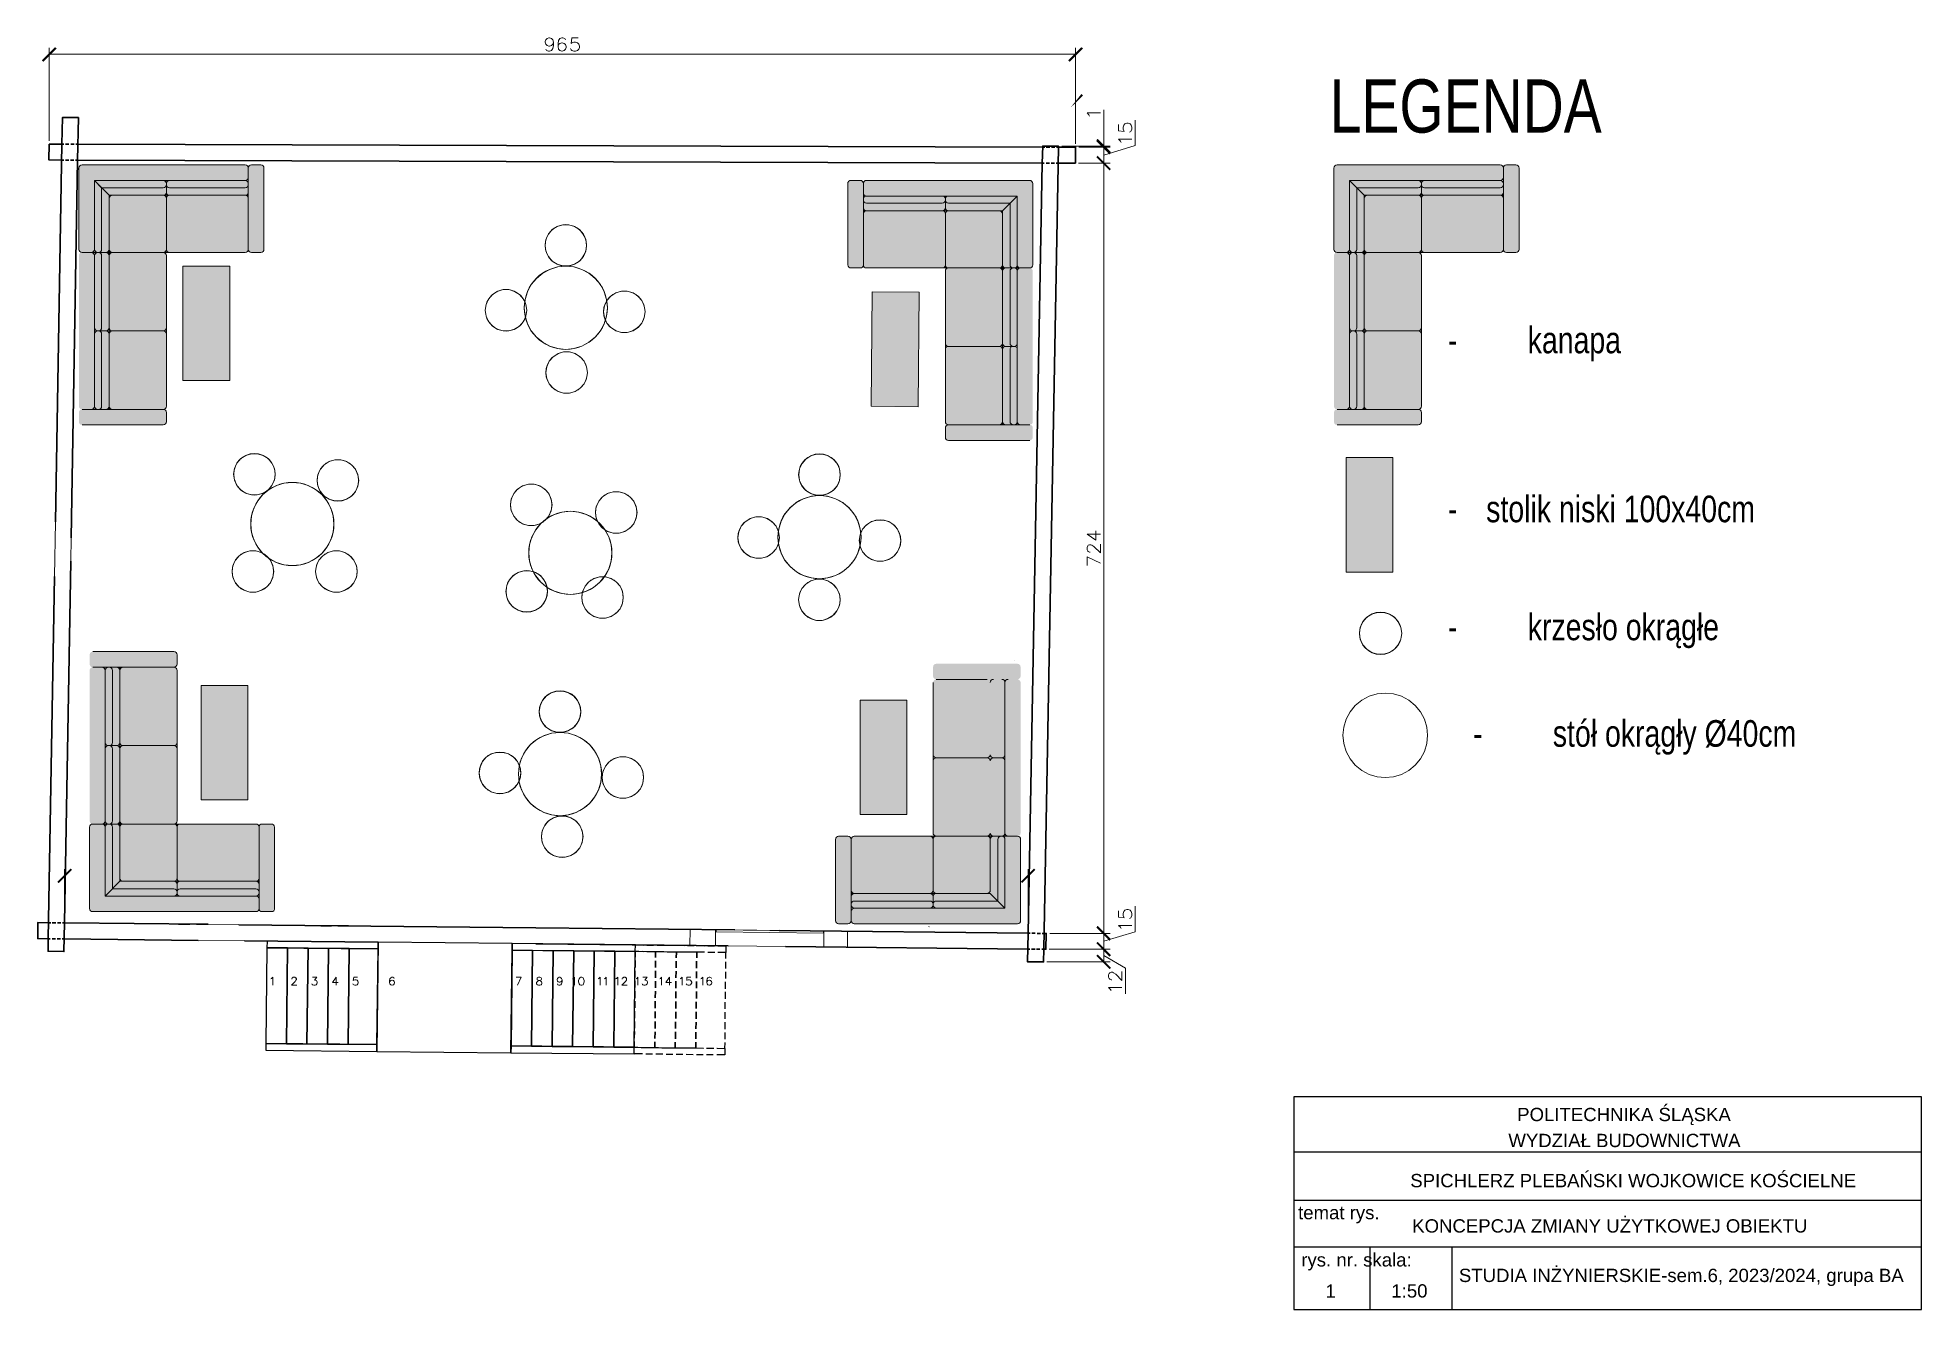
# Model space of a CAD drawing. Header units: millimetres. Extents: x 0 to 673989, y 0 to 383369.
# Drawn here: x 281982 to 299692, y 181524 to 193476 of the extents above; entities that cross this region are included whole.
import ezdxf

# ---------------------------------------------------------------- set-up
doc = ezdxf.new("R2010")
doc.units = ezdxf.units.MM
doc.header["$LTSCALE"] = 500
for name, color, linetype, lineweight in [('meble', 5, 'Continuous', 80), ('przekrój', 140, 'Continuous', 80), ('tabelka', 3, 'Continuous', 15)]:
    doc.layers.add(name, color=color, linetype=linetype, lineweight=lineweight)
for name, color, linetype in [('niewidoczne', 6, 'Continuous'), ('PDF _320-W Umeblowanie', 7, 'Continuous'), ('PDF _A_BUD_DESKI NIEWIDOCZNE', 7, 'Continuous'), ('PDF _A_BUD_slusarka', 7, 'Continuous'), ('PDF _wymiary', 7, 'Continuous'), ('schody', 7, 'Continuous'), ('Tekst', 1, 'Continuous')]:
    doc.layers.add(name, color=color, linetype=linetype)
doc.layers.add('wymiary', color=252, linetype='Continuous', true_color=0x696969)
doc.styles.add('CDMSTYLE', font='CDMSIMPL', dxfattribs={"width": 0.8, "bigfont": 'CDMBIGPL'})
doc.styles.add('PDF Arial', font='arial.ttf')

msp = doc.modelspace()

# ---------------------------------------------------------------- texts
at = {"layer": 'Tekst', "color": 1, "lineweight": 25, "attachment_point": 1, "style": 'CDMSTYLE'}
for s, width, gutter_width, insert, char_height in [('LEGENDA', 6849.36, 1.25, (294130, 193084), 500), ('\\pxi-3,l4,t4;-^Ikanapa ', 3776.6, 12.5, (294991, 190760), 250), ('\\pxi-1.4381,l2.4381,t2.4381;-^Istolik niski 100x40cm', 3776.6, 12.5, (294991, 189172), 250), ('\\pxi-3,l4,t4;-^Ikrzesło okrągłe ', 3776.6, 12.5, (294991, 188063), 250), ('\\pxi-3,l4,t4;-^Istół okrągły %%C40cm', 3776.6, 12.5, (295227, 187062), 250)]:
    msp.add_mtext_dynamic_manual_height_columns(s, width=width, gutter_width=gutter_width, heights=[0], dxfattribs=dict(at, insert=insert, char_height=char_height))
at = {"layer": 'Tekst', "lineweight": 25, "attachment_point": 7, "style": 'PDF Arial'}
for s, insert, char_height in [('POLITECHNIKA ŚLĄSKA', (295892, 183256), 124.99), ('WYDZIAŁ BUDOWNICTWA', (295809, 183047), 124.99), ('SPICHLERZ PLEBAŃSKI WOJKOWICE KOŚCIELNE', (294887, 182670), 124.99), ('temat rys.', (293832, 182333), 125), ('KONCEPCJA ZMIANY UŻYTKOWEJ OBIEKTU ', (294905, 182244), 124.99), ('rys. nr. skala:', (293862, 181889), 124.99), ('STUDIA INŻYNIERSKIE-sem.6, 2023/2024, grupa BA', (295344, 181743), 124.99), ('1', (294089, 181633), 125), ('1:50', (294709, 181633), 125)]:
    msp.add_mtext(s, dxfattribs=dict(at, insert=insert, char_height=char_height))

# ---------------------------------------------------------------- hatches: boundary and pattern name
at = {"layer": 'meble', "lineweight": 25, "true_color": 0xffffff, "transparency": 33554559}
for points in [[(282399, 191457), (282384, 191461), (282373, 191472), (282369, 191487), (282369, 192251), (282373, 192265), (282384, 192276), (282399, 192280), (283933, 192280), (283948, 192276), (283959, 192265), (283962, 192251), (283962, 191995), (282654, 191995), (282654, 191457)], [(284080, 192280), (284094, 192276), (284105, 192265), (284109, 192251), (284109, 191487), (284105, 191472), (284094, 191461), (284080, 191457), (283992, 191457), (283977, 191461), (283966, 191472), (283962, 191487), (283962, 192251), (283966, 192265), (283977, 192276), (283992, 192280)], [(294198, 191457), (294183, 191461), (294173, 191472), (294169, 191487), (294169, 192251), (294173, 192265), (294183, 192276), (294198, 192280), (295733, 192280), (295747, 192276), (295758, 192265), (295762, 192251), (295762, 191995), (294454, 191995), (294454, 191457)], [(295879, 192280), (295894, 192276), (295905, 192265), (295909, 192251), (295909, 191487), (295905, 191472), (295894, 191461), (295879, 191457), (295791, 191457), (295777, 191461), (295766, 191472), (295762, 191487), (295762, 192251), (295766, 192265), (295777, 192276), (295791, 192280)], [(283962, 191995), (283962, 191487), (283959, 191472), (283948, 191461), (283933, 191457), (282654, 191457), (282654, 191995)], [(289628, 192135), (289613, 192131), (289602, 192120), (289598, 192105), (289598, 191341), (289602, 191327), (289613, 191316), (289628, 191312), (289716, 191312), (289730, 191316), (289741, 191327), (289745, 191341), (289745, 192105), (289741, 192120), (289730, 192131), (289716, 192135)], [(291309, 191312), (291324, 191316), (291334, 191327), (291338, 191341), (291338, 192105), (291334, 192120), (291324, 192131), (291309, 192135), (289774, 192135), (289760, 192131), (289749, 192120), (289745, 192105), (289745, 191850), (291053, 191850), (291053, 191312)], [(295762, 191995), (295762, 191487), (295758, 191472), (295747, 191461), (295733, 191457), (294454, 191457), (294454, 191995)], [(289745, 191850), (289745, 191341), (289749, 191327), (289760, 191316), (289774, 191312), (291053, 191312), (291053, 191850)], [(282654, 191457), (282654, 189983), (282399, 189983), (282384, 189987), (282373, 189998), (282369, 190012), (282369, 191428), (282373, 191443), (282384, 191454), (282399, 191457)], [(283163, 191457), (283177, 191454), (283188, 191443), (283192, 191428), (283192, 190012), (283188, 189998), (283177, 189987), (283163, 189983), (282654, 189983), (282654, 191457)], [(294454, 191457), (294454, 189983), (294198, 189983), (294183, 189987), (294173, 189998), (294169, 190012), (294169, 191428), (294173, 191443), (294183, 191454), (294198, 191457)], [(294962, 191457), (294977, 191454), (294988, 191443), (294991, 191428), (294991, 190012), (294988, 189998), (294977, 189987), (294962, 189983), (294454, 189983), (294454, 191457)], [(290545, 191312), (290530, 191308), (290520, 191297), (290516, 191283), (290516, 189867), (290520, 189852), (290530, 189842), (290545, 189838), (291053, 189838), (291053, 191312)], [(291053, 191312), (291053, 189838), (291309, 189838), (291324, 189842), (291334, 189852), (291338, 189867), (291338, 191283), (291334, 191297), (291324, 191308), (291309, 191312)], [(283163, 189983), (283177, 189979), (283188, 189968), (283192, 189954), (283192, 189866), (283188, 189851), (283177, 189840), (283163, 189837), (282399, 189837), (282384, 189840), (282373, 189851), (282369, 189866), (282369, 189954), (282373, 189968), (282384, 189979), (282399, 189983)], [(294962, 189983), (294977, 189979), (294988, 189968), (294991, 189954), (294991, 189866), (294988, 189851), (294977, 189840), (294962, 189837), (294198, 189837), (294183, 189840), (294173, 189851), (294169, 189866), (294169, 189954), (294173, 189968), (294183, 189979), (294198, 189983)], [(290545, 189838), (290530, 189834), (290520, 189823), (290516, 189808), (290516, 189720), (290520, 189706), (290530, 189695), (290545, 189691), (291309, 189691), (291324, 189695), (291334, 189706), (291338, 189720), (291338, 189808), (291334, 189823), (291324, 189834), (291309, 189838)], [(283263, 187559), (283278, 187563), (283288, 187574), (283292, 187589), (283292, 187677), (283288, 187691), (283278, 187702), (283263, 187706), (282499, 187706), (282484, 187702), (282474, 187691), (282470, 187677), (282470, 187589), (282474, 187574), (282484, 187563), (282499, 187559)], [(282755, 186085), (282755, 187559), (282499, 187559), (282484, 187555), (282474, 187545), (282470, 187530), (282470, 186114), (282474, 186100), (282484, 186089), (282499, 186085)], [(283263, 186085), (283278, 186089), (283288, 186100), (283292, 186114), (283292, 187530), (283288, 187545), (283278, 187555), (283263, 187559), (282755, 187559), (282755, 186085)], [(290430, 187445), (290415, 187449), (290404, 187460), (290400, 187474), (290400, 187562), (290404, 187577), (290415, 187588), (290430, 187592), (291194, 187592), (291208, 187588), (291219, 187577), (291223, 187562), (291223, 187474), (291219, 187460), (291208, 187449), (291194, 187445)], [(290430, 185971), (290415, 185975), (290404, 185985), (290400, 186000), (290400, 187416), (290404, 187430), (290415, 187441), (290430, 187445), (290938, 187445), (290938, 185971)], [(290938, 185971), (290938, 187445), (291194, 187445), (291208, 187441), (291219, 187430), (291223, 187416), (291223, 186000), (291219, 185985), (291208, 185975), (291194, 185971)], [(282499, 186085), (282484, 186081), (282474, 186070), (282470, 186056), (282470, 185292), (282474, 185277), (282484, 185266), (282499, 185262), (284033, 185262), (284048, 185266), (284059, 185277), (284063, 185292), (284063, 185547), (282755, 185547), (282755, 186085)], [(284063, 185547), (284063, 186056), (284059, 186070), (284048, 186081), (284033, 186085), (282755, 186085), (282755, 185547)], [(284180, 185262), (284195, 185266), (284205, 185277), (284209, 185292), (284209, 186056), (284205, 186070), (284195, 186081), (284180, 186085), (284092, 186085), (284077, 186081), (284067, 186070), (284063, 186056), (284063, 185292), (284067, 185277), (284077, 185266), (284092, 185262)], [(289512, 185148), (289498, 185152), (289487, 185163), (289483, 185177), (289483, 185941), (289487, 185956), (289498, 185967), (289512, 185971), (289600, 185971), (289615, 185967), (289626, 185956), (289630, 185941), (289630, 185177), (289626, 185163), (289615, 185152), (289600, 185148)], [(289630, 185433), (289630, 185941), (289634, 185956), (289644, 185967), (289659, 185971), (290938, 185971), (290938, 185433)], [(291194, 185971), (291208, 185967), (291219, 185956), (291223, 185941), (291223, 185177), (291219, 185163), (291208, 185152), (291194, 185148), (289659, 185148), (289644, 185152), (289634, 185163), (289630, 185177), (289630, 185433), (290938, 185433), (290938, 185971)]]:
    msp.add_hatch(color=7, dxfattribs=at).paths.add_polyline_path(points)

# ---------------------------------------------------------------- linework, layer by layer
at = {"layer": 'meble', "lineweight": 9}
for points in [[(282684, 191457, -0.41375), (282654, 191487, 0.41375), (282684, 191457, 0.414375), (282654, 191428, -0.414375), (282684, 191457), (282399, 191457, -0.414375), (282369, 191487), (282369, 192251, -0.414375), (282399, 192280), (283933, 192280, -0.41375), (283962, 192251, -0.414375), (283992, 192280), (284080, 192280)], [(283962, 191966, 0.414375), (283933, 191995, -0.414375), (283962, 191966), (283962, 192024), (283962, 192251), (283962, 192163, -0.414375), (283933, 192134, -0.41375), (283962, 192104), (283962, 192095), (283962, 192024, -0.41375), (283933, 191995)], [(284080, 192280, -0.41375), (284109, 192251), (284109, 191487, -0.41375), (284080, 191457), (283992, 191457, -0.414375), (283962, 191487), (283962, 192251)], [(294483, 191457, -0.41375), (294454, 191487, 0.41375), (294483, 191457, 0.414375), (294454, 191428, -0.414375), (294483, 191457), (294198, 191457, -0.414375), (294169, 191487), (294169, 192251, -0.414375), (294198, 192280), (295733, 192280, -0.41375), (295762, 192251, -0.414375), (295791, 192280), (295879, 192280)], [(295762, 191966, 0.414375), (295733, 191995, -0.414375), (295762, 191966), (295762, 192024), (295762, 192251), (295762, 192163, -0.414375), (295733, 192134, -0.41375), (295762, 192104), (295762, 192095), (295762, 192024, -0.41375), (295733, 191995)], [(295879, 192280, -0.41375), (295909, 192251), (295909, 191487, -0.41375), (295879, 191457), (295791, 191457, -0.414375), (295762, 191487), (295762, 192251)], [(282654, 189983), (282654, 190012), (282654, 190691), (282654, 190012), (282654, 191428), (282654, 190750), (282654, 191428), (282654, 191457), (282654, 191487), (282654, 191995), (282516, 192134), (282516, 191487, -0.41375), (282487, 191457), (282399, 191457), (282487, 191457), (282545, 191457), (282554, 191457), (282625, 191457), (282545, 191457), (282554, 191457, -0.415), (282583, 191428), (282583, 190750, -0.415), (282554, 190720, -0.414375), (282583, 190691), (282583, 190012, -0.415), (282554, 189983)], [(283962, 191995), (283933, 191995), (283221, 191995), (283933, 191995), (282684, 191995), (283163, 191995), (282654, 191995), (282516, 192134), (283163, 192134), (282516, 192134), (282583, 192066), (283163, 192066, 0.41375), (283192, 192095), (283192, 192024), (283192, 192104), (283192, 192095), (283192, 192104, 0.41375), (283163, 192134, -0.41375), (283192, 192104, -0.41375), (283221, 192134), (283933, 192134), (282516, 192134), (282516, 191487), (282516, 192134), (282583, 192066), (282583, 191487, -0.414375), (282554, 191457)], [(283192, 192095, 0.41375), (283221, 192066), (283933, 192066, 0.41375), (283962, 192095)], [(289628, 192135, 0.415), (289598, 192105), (289598, 191341, 0.414375), (289628, 191312), (289716, 191312, 0.41375), (289745, 191341), (289745, 192105)], [(291024, 191312, 0.414375), (291053, 191341, -0.414375), (291024, 191312, -0.415), (291053, 191283, 0.415), (291024, 191312), (291309, 191312, 0.41375), (291338, 191341), (291338, 192105, 0.414375), (291309, 192135), (289774, 192135, 0.415), (289745, 192105, 0.414375), (289716, 192135), (289628, 192135)], [(289745, 191820, -0.415), (289774, 191850, 0.415), (289745, 191820), (289745, 191879), (289745, 192105), (289745, 192017, 0.414375), (289774, 191988, 0.415), (289745, 191959), (289745, 191950), (289745, 191879, 0.414375), (289774, 191850)], [(289745, 191850), (289774, 191850), (290486, 191850), (289774, 191850), (291024, 191850), (290545, 191850), (291053, 191850), (291192, 191988), (290545, 191988), (291192, 191988), (291124, 191921), (290545, 191921, -0.414375), (290516, 191950), (290516, 191879), (290516, 191959), (290516, 191950), (290516, 191959, -0.414375), (290545, 191988, 0.414375), (290516, 191959, 0.415), (290486, 191988), (289774, 191988), (291192, 191988), (291192, 191341), (291192, 191988), (291124, 191921), (291124, 191341, 0.414375), (291154, 191312)], [(291053, 189838), (291053, 189867), (291053, 190545), (291053, 189867), (291053, 191283), (291053, 190604), (291053, 191283), (291053, 191312), (291053, 191341), (291053, 191850), (291192, 191988), (291192, 191341, 0.414375), (291221, 191312), (291309, 191312), (291221, 191312), (291162, 191312), (291154, 191312), (291083, 191312), (291162, 191312), (291154, 191312, 0.415), (291124, 191283), (291124, 190604, 0.414375), (291154, 190575, 0.415), (291124, 190545), (291124, 189867, 0.414375), (291154, 189838)], [(294454, 189983), (294454, 190012), (294454, 190691), (294454, 190012), (294454, 191428), (294454, 190750), (294454, 191428), (294454, 191457), (294454, 191487), (294454, 191995), (294315, 192134), (294315, 191487, -0.41375), (294286, 191457), (294198, 191457), (294286, 191457), (294345, 191457), (294353, 191457), (294425, 191457), (294345, 191457), (294353, 191457, -0.415), (294383, 191428), (294383, 190750, -0.415), (294353, 190720, -0.414375), (294383, 190691), (294383, 190012, -0.415), (294353, 189983)], [(295762, 191995), (295733, 191995), (295021, 191995), (295733, 191995), (294483, 191995), (294962, 191995), (294454, 191995), (294315, 192134), (294962, 192134), (294315, 192134), (294383, 192066), (294962, 192066, 0.41375), (294991, 192095), (294991, 192024), (294991, 192104), (294991, 192095), (294991, 192104, 0.41375), (294962, 192134, -0.41375), (294991, 192104, -0.41375), (295021, 192134), (295733, 192134), (294315, 192134), (294315, 191487), (294315, 192134), (294383, 192066), (294383, 191487, -0.414375), (294353, 191457)], [(294991, 192095, 0.41375), (295021, 192066), (295733, 192066, 0.41375), (295762, 192095)], [(290516, 191950, -0.415), (290486, 191921), (289774, 191921, -0.415), (289745, 191950)], [(282654, 191487, -0.41375), (282625, 191457, -0.414375), (282654, 191428)], [(294286, 191457, -0.414375), (294315, 191428, -0.415), (294345, 191457, -0.414375), (294315, 191487, 0.414375), (294345, 191457)], [(294454, 191487, -0.41375), (294425, 191457, -0.414375), (294454, 191428)], [(291053, 191341, 0.41375), (291083, 191312, 0.414375), (291053, 191283)], [(291221, 191312, 0.415), (291192, 191283, 0.414375), (291162, 191312, 0.41375), (291192, 191341, -0.41375), (291162, 191312)], [(282684, 189983, -0.414375), (282654, 190012, 0.414375), (282684, 189983), (282625, 189983), (282554, 189983), (282545, 189983), (282487, 189983), (282399, 189983), (283163, 189983, 0.414375), (283192, 190012, -0.414375), (283163, 189983, -0.41375), (283192, 189954), (283192, 189866, -0.414375), (283163, 189837), (282399, 189837)], [(282545, 189983, -0.415), (282516, 190012, -0.414375), (282487, 189983)], [(291024, 189838, 0.414375), (291053, 189867, -0.414375), (291024, 189838), (291083, 189838), (291154, 189838), (291162, 189838), (291221, 189838), (291309, 189838), (290545, 189838, -0.41375), (290516, 189867, 0.41375), (290545, 189838, 0.414375), (290516, 189808), (290516, 189720, 0.41375), (290545, 189691), (291309, 189691)], [(291162, 189838, 0.41375), (291192, 189867, 0.414375), (291221, 189838)], [(294483, 189983, -0.414375), (294454, 190012, 0.414375), (294483, 189983), (294425, 189983), (294353, 189983), (294345, 189983), (294286, 189983), (294198, 189983), (294962, 189983, 0.414375), (294991, 190012, -0.414375), (294962, 189983, -0.41375), (294991, 189954), (294991, 189866, -0.414375), (294962, 189837), (294198, 189837)], [(294345, 189983, -0.415), (294315, 190012, -0.414375), (294286, 189983)], [(282784, 187559, 0.414375), (282755, 187530, -0.414375), (282784, 187559), (282725, 187559), (282654, 187559), (282645, 187559), (282587, 187559), (282499, 187559), (283263, 187559, -0.415), (283292, 187530, 0.415), (283263, 187559, 0.414375), (283292, 187589), (283292, 187677, 0.415), (283263, 187706), (282499, 187706)], [(282755, 187559), (282755, 187530), (282755, 186851), (282755, 187530), (282755, 186114), (282755, 186793), (282755, 186114), (282755, 186085), (282755, 186056), (282755, 185547), (282616, 185409), (282616, 186056, 0.415), (282587, 186085), (282499, 186085), (282587, 186085), (282645, 186085), (282654, 186085), (282725, 186085), (282645, 186085), (282654, 186085, 0.41375), (282684, 186114), (282684, 186793, 0.414375), (282654, 186822, 0.41375), (282684, 186851), (282684, 187530, 0.414375), (282654, 187559)], [(282645, 187559, 0.414375), (282616, 187530, 0.415), (282587, 187559)], [(291047, 187445, -0.414375), (291076, 187416, -0.414375), (291106, 187445)], [(282784, 186085, 0.414375), (282755, 186056, -0.414375), (282784, 186085, -0.41375), (282755, 186114, 0.41375), (282784, 186085), (282499, 186085, 0.414375), (282470, 186056), (282470, 185292, 0.41375), (282499, 185262), (284033, 185262, 0.414375), (284063, 185292, 0.41375), (284092, 185262), (284180, 185262)], [(282587, 186085, 0.414375), (282616, 186114, 0.41375), (282645, 186085, 0.414375), (282616, 186056, -0.414375), (282645, 186085)], [(284063, 185547), (284033, 185547), (283321, 185547), (284033, 185547), (282784, 185547), (283263, 185547), (282755, 185547), (282616, 185409), (283263, 185409), (282616, 185409), (282684, 185476), (283263, 185476, -0.414375), (283292, 185447), (283292, 185518), (283292, 185438), (283292, 185447), (283292, 185438, -0.414375), (283263, 185409, 0.414375), (283292, 185438, 0.41375), (283321, 185409), (284033, 185409), (282616, 185409), (282616, 186056), (282616, 185409), (282684, 185476), (282684, 186056, 0.414375), (282654, 186085)], [(282755, 186056, 0.415), (282725, 186085, 0.414375), (282755, 186114)], [(284180, 185262, 0.414375), (284209, 185292), (284209, 186056, 0.415), (284180, 186085), (284092, 186085, 0.414375), (284063, 186056), (284063, 185292)], [(289512, 185148, -0.41375), (289483, 185177), (289483, 185941, -0.41375), (289512, 185971), (289600, 185971, -0.41375), (289630, 185941), (289630, 185177)], [(290908, 185971, -0.41375), (290938, 185941, 0.41375), (290908, 185971, 0.414375), (290938, 186000, -0.414375), (290908, 185971), (291194, 185971, -0.41375), (291223, 185941), (291223, 185177, -0.41375), (291194, 185148), (289659, 185148, -0.41375), (289630, 185177, -0.41375), (289600, 185148), (289512, 185148)], [(289630, 185433), (289659, 185433), (290371, 185433), (289659, 185433), (290908, 185433), (290430, 185433), (290938, 185433), (291076, 185295), (290430, 185295), (291076, 185295), (291009, 185362), (290430, 185362, 0.415), (290400, 185333), (290400, 185404), (290400, 185324), (290400, 185333), (290400, 185324, 0.414375), (290430, 185295, -0.414375), (290400, 185324, -0.41375), (290371, 185295), (289659, 185295), (291076, 185295), (291076, 185941), (291076, 185295), (291009, 185362), (291009, 185941, -0.41375), (291038, 185971)], [(290938, 185941, -0.414375), (290967, 185971, -0.415), (290938, 186000)], [(291106, 185971, -0.414375), (291076, 186000, -0.414375), (291047, 185971, -0.41375), (291076, 185941, 0.41375), (291047, 185971)], [(283292, 185447, -0.41375), (283321, 185476), (284033, 185476, -0.414375), (284063, 185447)], [(284063, 185577, -0.414375), (284033, 185547, 0.414375), (284063, 185577), (284063, 185518), (284063, 185292), (284063, 185380, 0.415), (284033, 185409, 0.414375), (284063, 185438), (284063, 185447), (284063, 185518, 0.415), (284033, 185547)], [(289630, 185462, 0.414375), (289659, 185433, -0.414375), (289630, 185462), (289630, 185404), (289630, 185177), (289630, 185265, -0.414375), (289659, 185295, -0.41375), (289630, 185324), (289630, 185333), (289630, 185404, -0.41375), (289659, 185433)], [(290400, 185333, 0.414375), (290371, 185362), (289659, 185362, 0.414375), (289630, 185333)]]:
    msp.add_lwpolyline(points, format="xyb", dxfattribs=at)
for points in [[(282654, 191966, -0.414375), (282684, 191995, 0.414375)], [(283192, 192024, -0.41375), (283163, 191995, -0.414375), (283192, 191966, -0.414375), (283221, 191995, -0.41375)], [(294454, 191966, -0.414375), (294483, 191995, 0.414375)], [(294991, 192024, -0.41375), (294962, 191995, -0.414375), (294991, 191966, -0.414375), (295021, 191995, -0.41375)], [(290516, 191879, 0.41375), (290545, 191850, 0.414375), (290516, 191820, 0.415), (290486, 191850, 0.414375)], [(291053, 191820, 0.415), (291024, 191850, -0.415)], [(283192, 191487, -0.41375), (283163, 191457, -0.414375), (283192, 191428, 0.414375), (283163, 191457), (282684, 191457), (282625, 191457), (282684, 191457), (283933, 191457), (283221, 191457, -0.41375)], [(294991, 191487, -0.41375), (294962, 191457, -0.414375), (294991, 191428, 0.414375), (294962, 191457), (294483, 191457), (294425, 191457), (294483, 191457), (295733, 191457), (295021, 191457, -0.41375)], [(282545, 190720, -0.415), (282516, 190750), (282516, 191428), (282516, 190012), (282516, 190691, -0.414375)], [(283192, 190691), (283192, 190012), (283192, 191428), (283192, 190750, -0.414375), (283163, 190720, -0.41375)], [(290516, 191341, 0.41375), (290545, 191312, 0.414375), (290516, 191283, -0.414375), (290545, 191312), (291024, 191312), (291083, 191312), (291024, 191312), (289774, 191312), (290486, 191312, 0.414375)], [(290516, 190545), (290516, 189867), (290516, 191283), (290516, 190604, 0.41375), (290545, 190575, 0.414375)], [(291162, 190575, 0.41375), (291192, 190604), (291192, 191283), (291192, 189867), (291192, 190545, 0.414375)], [(294345, 190720, -0.415), (294315, 190750), (294315, 191428), (294315, 190012), (294315, 190691, -0.414375)], [(294991, 190691), (294991, 190012), (294991, 191428), (294991, 190750, -0.414375), (294962, 190720, -0.41375)], [(294454, 190691, -0.41375), (294483, 190720, -0.414375), (294454, 190750, -0.414375), (294425, 190720, -0.41375)], [(291053, 190545, 0.415), (291024, 190575, 0.414375), (291053, 190604, 0.41375), (291083, 190575, 0.414375)], [(282645, 186822, 0.414375), (282616, 186793), (282616, 186114), (282616, 187530), (282616, 186851, 0.41375)], [(283292, 186851), (283292, 187530), (283292, 186114), (283292, 186793, 0.415), (283263, 186822, 0.414375)], [(290400, 186737), (290400, 187416), (290400, 186000), (290400, 186678, -0.414375), (290430, 186708, -0.415)], [(291047, 186708, -0.41375), (291076, 186678), (291076, 186000), (291076, 187416), (291076, 186737, -0.414375)], [(282755, 186851, 0.41375), (282784, 186822, 0.414375), (282755, 186793, 0.415), (282725, 186822, 0.414375)], [(290938, 186737, -0.414375), (290908, 186708, -0.41375), (290938, 186678, -0.414375), (290967, 186708, -0.415)], [(283292, 186056, 0.415), (283263, 186085, 0.414375), (283292, 186114, -0.414375), (283263, 186085), (282784, 186085), (282725, 186085), (282784, 186085), (284033, 186085), (283321, 186085, 0.414375)], [(290400, 185941, -0.414375), (290430, 185971, -0.415), (290400, 186000, 0.415), (290430, 185971), (290908, 185971), (290967, 185971), (290908, 185971), (289659, 185971), (290371, 185971, -0.41375)], [(282755, 185577, 0.41375), (282784, 185547, -0.41375)], [(283292, 185518, 0.415), (283263, 185547, 0.414375), (283292, 185577, 0.41375), (283321, 185547, 0.414375)], [(290400, 185404, -0.414375), (290430, 185433, -0.415), (290400, 185462, -0.414375), (290371, 185433, -0.41375)], [(290938, 185462, -0.414375), (290908, 185433, 0.414375)]]:
    msp.add_lwpolyline(points, format="xyb", close=True, dxfattribs=at)
for points in [[(282654, 191966), (282654, 191487)], [(283192, 191966), (283192, 191487)], [(283962, 191487), (283962, 191966)], [(289745, 191341), (289745, 191820)], [(290516, 191820), (290516, 191341)], [(291053, 191820), (291053, 191341)], [(294454, 191966), (294454, 191487)], [(294991, 191966), (294991, 191487)], [(295762, 191487), (295762, 191966)], [(287143, 191524), (287135, 191580), (287112, 191630), (287075, 191672), (287028, 191702), (286975, 191718), (286919, 191718), (286866, 191702), (286819, 191672), (286783, 191630), (286760, 191580), (286752, 191524), (286760, 191469), (286783, 191419), (286819, 191377), (286866, 191347), (286919, 191331), (286975, 191331), (287028, 191347), (287075, 191377), (287112, 191419), (287135, 191469)], [(283163, 191457), (282684, 191457)], [(294962, 191457), (294483, 191457)], [(283787, 191328), (283787, 190253), (283347, 190253), (283347, 191328)], [(287338, 190938), (287331, 191014), (287308, 191088), (287272, 191155), (287224, 191214), (287164, 191263), (287097, 191299), (287024, 191321), (286947, 191329), (286871, 191321), (286798, 191299), (286730, 191263), (286671, 191214), (286622, 191155), (286586, 191088), (286564, 191014), (286556, 190938), (286564, 190862), (286586, 190788), (286622, 190721), (286671, 190662), (286730, 190613), (286798, 190577), (286871, 190555), (286947, 190547), (287024, 190555), (287097, 190577), (287164, 190613), (287224, 190662), (287272, 190721), (287308, 190788), (287331, 190862)], [(290545, 191312), (291024, 191312)], [(286580, 190914), (286572, 190969), (286549, 191020), (286513, 191062), (286466, 191092), (286412, 191108), (286357, 191108), (286303, 191092), (286257, 191062), (286220, 191020), (286197, 190969), (286189, 190914), (286197, 190859), (286220, 190809), (286257, 190766), (286303, 190736), (286357, 190721), (286412, 190721), (286466, 190736), (286513, 190766), (286549, 190809), (286572, 190859)], [(287693, 190900), (287685, 190955), (287662, 191006), (287626, 191048), (287579, 191078), (287525, 191093), (287470, 191093), (287416, 191078), (287369, 191048), (287333, 191006), (287310, 190955), (287302, 190900), (287310, 190845), (287333, 190794), (287369, 190752), (287416, 190722), (287470, 190706), (287525, 190706), (287579, 190722), (287626, 190752), (287662, 190794), (287685, 190845)], [(290259, 190008), (290268, 191083), (289828, 191087), (289819, 190012)], [(290545, 190575), (291024, 190575)], [(291083, 190575), (291154, 190575), (291162, 190575), (291154, 190575)], [(294425, 190720), (294353, 190720), (294345, 190720), (294353, 190720)], [(294962, 190720), (294483, 190720)], [(287151, 190329), (287143, 190384), (287120, 190435), (287083, 190477), (287036, 190507), (286983, 190523), (286927, 190523), (286874, 190507), (286827, 190477), (286791, 190435), (286768, 190384), (286760, 190329), (286768, 190274), (286791, 190224), (286827, 190181), (286874, 190151), (286927, 190136), (286983, 190136), (287036, 190151), (287083, 190181), (287120, 190224), (287143, 190274)], [(282684, 189983), (283163, 189983)], [(294483, 189983), (294962, 189983)], [(291024, 189838), (290545, 189838)], [(284215, 189373), (284207, 189428), (284184, 189478), (284148, 189520), (284101, 189550), (284047, 189566), (283992, 189566), (283938, 189550), (283892, 189520), (283855, 189478), (283832, 189428), (283824, 189373), (283832, 189317), (283855, 189267), (283892, 189225), (283938, 189195), (283992, 189179), (284047, 189179), (284101, 189195), (284148, 189225), (284184, 189267), (284207, 189317)], [(285000, 189315), (284992, 189371), (284969, 189421), (284932, 189463), (284886, 189493), (284832, 189509), (284777, 189509), (284723, 189493), (284676, 189463), (284640, 189421), (284617, 189371), (284609, 189315), (284617, 189260), (284640, 189210), (284676, 189168), (284723, 189138), (284777, 189122), (284832, 189122), (284886, 189138), (284932, 189168), (284969, 189210), (284992, 189260)], [(289528, 189369), (289520, 189424), (289497, 189474), (289460, 189516), (289413, 189546), (289360, 189562), (289304, 189562), (289251, 189546), (289204, 189516), (289168, 189474), (289145, 189424), (289137, 189369), (289145, 189314), (289168, 189263), (289204, 189221), (289251, 189191), (289304, 189175), (289360, 189175), (289413, 189191), (289460, 189221), (289497, 189263), (289520, 189314)], [(294723, 189529), (294723, 188454), (294283, 188454), (294283, 189529)], [(284767, 188905), (284760, 188982), (284737, 189055), (284701, 189123), (284653, 189182), (284593, 189231), (284526, 189267), (284453, 189289), (284376, 189296), (284300, 189289), (284227, 189267), (284159, 189231), (284100, 189182), (284051, 189123), (284015, 189055), (283993, 188982), (283985, 188905), (283993, 188829), (284015, 188756), (284051, 188688), (284100, 188629), (284159, 188580), (284227, 188544), (284300, 188522), (284376, 188515), (284453, 188522), (284526, 188544), (284593, 188580), (284653, 188629), (284701, 188688), (284737, 188756), (284760, 188829)], [(286818, 189085), (286810, 189140), (286787, 189191), (286750, 189233), (286704, 189263), (286650, 189279), (286595, 189279), (286541, 189263), (286494, 189233), (286458, 189191), (286435, 189140), (286427, 189085), (286435, 189030), (286458, 188980), (286494, 188938), (286541, 188908), (286595, 188892), (286650, 188892), (286704, 188908), (286750, 188938), (286787, 188980), (286810, 189030)], [(287617, 189014), (287609, 189069), (287586, 189120), (287549, 189162), (287503, 189192), (287449, 189208), (287394, 189208), (287340, 189192), (287293, 189162), (287257, 189120), (287234, 189069), (287226, 189014), (287234, 188959), (287257, 188908), (287293, 188866), (287340, 188836), (287394, 188820), (287449, 188820), (287503, 188836), (287549, 188866), (287586, 188908), (287609, 188959)], [(289723, 188782), (289716, 188858), (289693, 188932), (289657, 188999), (289609, 189059), (289549, 189107), (289482, 189143), (289408, 189166), (289332, 189173), (289256, 189166), (289183, 189143), (289115, 189107), (289056, 189059), (289007, 188999), (288971, 188932), (288949, 188858), (288941, 188782), (288949, 188706), (288971, 188633), (289007, 188565), (289056, 188506), (289115, 188457), (289183, 188421), (289256, 188399), (289332, 188391), (289408, 188399), (289482, 188421), (289549, 188457), (289609, 188506), (289657, 188565), (289693, 188633), (289716, 188706)], [(287381, 188634), (287373, 188711), (287351, 188784), (287315, 188851), (287266, 188911), (287207, 188959), (287139, 188996), (287066, 189018), (286990, 189025), (286914, 189018), (286840, 188996), (286773, 188959), (286713, 188911), (286665, 188851), (286629, 188784), (286606, 188711), (286599, 188634), (286606, 188558), (286629, 188485), (286665, 188417), (286713, 188358), (286773, 188309), (286840, 188273), (286914, 188251), (286990, 188243), (287066, 188251), (287139, 188273), (287207, 188309), (287266, 188358), (287315, 188417), (287351, 188485), (287373, 188558)], [(288956, 188778), (288948, 188833), (288925, 188884), (288888, 188926), (288842, 188956), (288788, 188972), (288733, 188972), (288679, 188956), (288632, 188926), (288596, 188884), (288573, 188833), (288565, 188778), (288573, 188723), (288596, 188673), (288632, 188631), (288679, 188601), (288733, 188585), (288788, 188585), (288842, 188601), (288888, 188631), (288925, 188673), (288948, 188723)], [(290097, 188750), (290089, 188805), (290066, 188856), (290030, 188898), (289983, 188928), (289930, 188943), (289874, 188943), (289821, 188928), (289774, 188898), (289737, 188856), (289714, 188805), (289706, 188750), (289714, 188695), (289737, 188644), (289774, 188602), (289821, 188572), (289874, 188556), (289930, 188556), (289983, 188572), (290030, 188602), (290066, 188644), (290089, 188695)], [(284201, 188459), (284193, 188514), (284170, 188565), (284133, 188607), (284087, 188637), (284033, 188653), (283978, 188653), (283924, 188637), (283877, 188607), (283841, 188565), (283818, 188514), (283810, 188459), (283818, 188404), (283841, 188354), (283877, 188312), (283924, 188282), (283978, 188266), (284033, 188266), (284087, 188282), (284133, 188312), (284170, 188354), (284193, 188404)], [(284986, 188459), (284978, 188514), (284955, 188565), (284918, 188607), (284871, 188637), (284818, 188653), (284762, 188653), (284709, 188637), (284662, 188607), (284626, 188565), (284603, 188514), (284595, 188459), (284603, 188404), (284626, 188354), (284662, 188312), (284709, 188282), (284762, 188266), (284818, 188266), (284871, 188282), (284918, 188312), (284955, 188354), (284978, 188404)], [(286775, 188272), (286767, 188327), (286744, 188378), (286708, 188420), (286661, 188450), (286607, 188466), (286552, 188466), (286498, 188450), (286452, 188420), (286415, 188378), (286392, 188327), (286384, 188272), (286392, 188217), (286415, 188166), (286452, 188124), (286498, 188094), (286552, 188079), (286607, 188079), (286661, 188094), (286708, 188124), (286744, 188166), (286767, 188217)], [(287488, 188215), (287481, 188270), (287457, 188321), (287421, 188363), (287374, 188393), (287321, 188408), (287265, 188408), (287212, 188393), (287165, 188363), (287128, 188321), (287105, 188270), (287097, 188215), (287105, 188160), (287128, 188109), (287165, 188067), (287212, 188037), (287265, 188021), (287321, 188021), (287374, 188037), (287421, 188067), (287457, 188109), (287481, 188160)], [(289527, 188193), (289519, 188248), (289496, 188299), (289459, 188341), (289412, 188371), (289359, 188387), (289303, 188387), (289250, 188371), (289203, 188341), (289167, 188299), (289144, 188248), (289136, 188193), (289144, 188138), (289167, 188088), (289203, 188046), (289250, 188016), (289303, 188000), (289359, 188000), (289412, 188016), (289459, 188046), (289496, 188088), (289519, 188138)], [(294806, 187878), (294798, 187934), (294774, 187986), (294737, 188029), (294690, 188059), (294635, 188075), (294579, 188075), (294524, 188059), (294477, 188029), (294440, 187986), (294416, 187934), (294408, 187878), (294416, 187822), (294440, 187771), (294477, 187728), (294524, 187697), (294579, 187681), (294635, 187681), (294690, 187697), (294737, 187728), (294774, 187771), (294798, 187822)], [(282784, 187559), (283263, 187559)], [(283959, 186312), (283959, 187387), (283519, 187387), (283519, 186312)], [(290908, 187445), (290430, 187445)], [(287088, 187142), (287080, 187197), (287057, 187248), (287021, 187290), (286974, 187320), (286920, 187335), (286865, 187335), (286811, 187320), (286765, 187290), (286728, 187248), (286705, 187197), (286697, 187142), (286705, 187087), (286728, 187036), (286765, 186994), (286811, 186964), (286865, 186948), (286920, 186948), (286974, 186964), (287021, 186994), (287057, 187036), (287080, 187087)], [(290154, 187250), (290154, 186175), (289714, 186175), (289714, 187250)], [(295049, 186920), (295042, 186997), (295019, 187072), (294982, 187141), (294933, 187201), (294872, 187250), (294804, 187287), (294729, 187310), (294651, 187317), (294574, 187310), (294499, 187287), (294430, 187250), (294370, 187201), (294321, 187141), (294284, 187072), (294261, 186997), (294254, 186920), (294261, 186842), (294284, 186767), (294321, 186699), (294370, 186638), (294430, 186589), (294499, 186552), (294574, 186529), (294651, 186522), (294729, 186529), (294804, 186552), (294872, 186589), (294933, 186638), (294982, 186699), (295019, 186767), (295042, 186842)], [(287284, 186555), (287276, 186632), (287254, 186705), (287218, 186773), (287169, 186832), (287110, 186881), (287042, 186917), (286969, 186939), (286893, 186946), (286816, 186939), (286743, 186917), (286675, 186881), (286616, 186832), (286567, 186773), (286531, 186705), (286509, 186632), (286502, 186555), (286509, 186479), (286531, 186406), (286567, 186338), (286616, 186279), (286675, 186230), (286743, 186194), (286816, 186172), (286893, 186164), (286969, 186172), (287042, 186194), (287110, 186230), (287169, 186279), (287218, 186338), (287254, 186406), (287276, 186479)], [(282725, 186822), (282654, 186822), (282645, 186822), (282654, 186822)], [(283263, 186822), (282784, 186822)], [(286524, 186566), (286516, 186621), (286493, 186672), (286456, 186714), (286409, 186744), (286356, 186759), (286300, 186759), (286247, 186744), (286200, 186714), (286164, 186672), (286141, 186621), (286133, 186566), (286141, 186511), (286164, 186460), (286200, 186418), (286247, 186388), (286300, 186372), (286356, 186372), (286409, 186388), (286456, 186418), (286493, 186460), (286516, 186511)], [(287679, 186523), (287672, 186578), (287648, 186629), (287612, 186671), (287565, 186701), (287512, 186717), (287456, 186717), (287403, 186701), (287356, 186671), (287319, 186629), (287296, 186578), (287288, 186523), (287296, 186468), (287319, 186417), (287356, 186375), (287403, 186345), (287456, 186330), (287512, 186330), (287565, 186345), (287612, 186375), (287648, 186417), (287672, 186468)], [(290430, 186708), (290908, 186708)], [(290967, 186708), (291038, 186708), (291047, 186708), (291038, 186708)], [(287109, 185967), (287101, 186022), (287078, 186072), (287041, 186114), (286994, 186144), (286941, 186160), (286885, 186160), (286832, 186144), (286785, 186114), (286749, 186072), (286726, 186022), (286718, 185967), (286726, 185912), (286749, 185861), (286785, 185819), (286832, 185789), (286885, 185773), (286941, 185773), (286994, 185789), (287041, 185819), (287078, 185861), (287101, 185912)], [(282755, 185577), (282755, 186056)], [(283263, 186085), (282784, 186085)], [(283292, 185577), (283292, 186056)], [(284063, 186056), (284063, 185577)], [(290430, 185971), (290908, 185971)], [(289630, 185941), (289630, 185462)], [(290400, 185462), (290400, 185941)], [(290938, 185462), (290938, 185941)]]:
    msp.add_lwpolyline(points, close=True, dxfattribs=at)
at = {"layer": 'meble', "lineweight": 5}
for points in [[(291166, 187624), (291166, 187624)], [(290360, 185119), (290363, 185121)]]:
    msp.add_lwpolyline(points, dxfattribs=at)
at = {"layer": 'meble', "lineweight": 0}
for centre, radius in [((286947, 191524), 195), ((286947, 190938), 391), ((286385, 190914), 195), ((287497, 190900), 195), ((286955, 190329), 195), ((284020, 189373), 195), ((284804, 189315), 195), ((289332, 189369), 196), ((284376, 188905), 391), ((286622, 189085), 195), ((287421, 189014), 195), ((289332, 188782), 391), ((286990, 188634), 391), ((288760, 188778), 195), ((289902, 188750), 195), ((284005, 188459), 195), ((284790, 188459), 195), ((286580, 188272), 195), ((287293, 188215), 195), ((289331, 188193), 195), ((294607, 187878), 199), ((286893, 187142), 196), ((286893, 186555), 391), ((286328, 186566), 196), ((287484, 186523), 195), ((286913, 185967), 195)]:
    msp.add_circle(centre, radius, dxfattribs=at)
at = {"layer": 'meble', "lineweight": 9}
for centre, start, end in [((283933, 191487), 270.0453, 359.9547), ((283933, 191487), 270.0453, 359.9547), ((295733, 191487), 270.0453, 359.9547), ((295733, 191487), 270.0453, 359.9547), ((289774, 191341), 179.9842, 270.0158), ((289774, 191341), 179.9842, 270.0158), ((282625, 190012), 269.9842, 0.0158), ((291083, 189867), 180.0453, 269.9547), ((294425, 190012), 269.9842, 0.0158), ((282725, 187530), 359.9231, 90.0769), ((290967, 187416), 89.9231, 180.0769), ((284034, 186056), 359.9231, 90.0769), ((284034, 186056), 359.9231, 90.0769), ((289659, 185941), 90.0453, 179.9547), ((289659, 185941), 90.0453, 179.9547)]:
    msp.add_arc(centre, 29.3, start, end, dxfattribs=at)
at = {"layer": 'meble', "color": 7, "lineweight": 0, "true_color": 0xffffff, "transparency": 33554559}
for points in [[(283787, 191328), (283787, 190253), (283347, 191328), (283347, 190253)], [(290259, 190008), (290268, 191083), (289819, 190012), (289828, 191087)], [(294723, 189529), (294723, 188454), (294283, 189529), (294283, 188454)], [(283959, 186312), (283959, 187387), (283519, 186312), (283519, 187387)], [(290154, 187250), (290154, 186175), (289714, 187250), (289714, 186175)]]:
    msp.add_solid(points, dxfattribs=at)
at = {"layer": 'niewidoczne', "lineweight": 30}
for points in [[(282244, 192475), (282276, 192475)], [(282293, 192475), (282325, 192475)], [(291465, 192448), (291497, 192448)], [(291513, 192448), (291545, 192448)], [(282242, 192325), (282274, 192325)], [(282291, 192325), (282323, 192325)], [(291463, 192297), (291494, 192297)], [(291509, 192297), (291541, 192297)], [(282119, 185158), (282151, 185158)], [(282168, 185158), (282200, 185158)], [(282117, 185007), (282149, 185007)], [(282164, 185007), (282196, 185007)], [(291327, 184910), (291359, 184910)], [(291329, 185060), (291361, 185060)], [(291374, 184910), (291405, 184908)], [(291378, 185058), (291410, 185058)]]:
    msp.add_lwpolyline(points, dxfattribs=at)
at = {"layer": 'PDF _320-W Umeblowanie', "lineweight": 9}
msp.add_lwpolyline([(282487, 191457, -0.414375), (282516, 191428, -0.415), (282545, 191457, -0.414375), (282516, 191487, 0.414375), (282545, 191457)], format="xyb", dxfattribs=at)
msp.add_lwpolyline([(282654, 190691, -0.41375), (282684, 190720, -0.414375), (282654, 190750, -0.414375), (282625, 190720, -0.41375)], format="xyb", close=True, dxfattribs=at)
for points in [[(282625, 190720), (282554, 190720), (282545, 190720), (282554, 190720)], [(283163, 190720), (282684, 190720)]]:
    msp.add_lwpolyline(points, close=True, dxfattribs=at)
at = {"layer": 'PDF _A_BUD_DESKI NIEWIDOCZNE', "lineweight": 25}
for points in [[(283305, 185145), (283305, 185145), (283413, 185145), (283305, 185145)], [(283584, 185142), (283584, 185143), (283476, 185143), (283584, 185143)], [(284645, 185131), (284645, 185130), (284744, 185130), (284645, 185130)], [(284905, 185128), (284806, 185130), (284905, 185128), (284905, 185129)], [(283303, 184995), (283303, 184995)]]:
    msp.add_lwpolyline(points, dxfattribs=at)
at = {"layer": 'PDF _A_BUD_slusarka', "lineweight": 20}
for points in [[(288954, 185086), (288535, 185090)], [(288474, 184940), (289014, 184935)]]:
    msp.add_lwpolyline(points, dxfattribs=at)
at = {"layer": 'PDF _wymiary', "lineweight": 18}
for points in [[(282388, 192325), (282829, 192325)], [(282234, 185187), (282234, 185661)], [(291293, 185092), (291293, 185661)]]:
    msp.add_lwpolyline(points, dxfattribs=at)
at = {"layer": 'przekrój', "lineweight": 30}
for points in [[(282227, 192325), (282206, 192325), (282088, 192327), (282090, 192475), (282210, 192475), (282215, 192725), (282365, 192725), (282356, 192325), (282337, 192325)], [(282149, 188925), (282210, 192475), (282229, 192475)], [(282340, 192475), (282359, 192475), (291429, 192448), (291450, 192448)], [(291560, 192448), (291579, 192448), (291441, 184908), (291422, 184908)], [(291446, 192297), (291427, 192297), (291431, 192458), (291579, 192458), (291579, 192448), (291740, 192448), (291738, 192297), (291577, 192297), (291558, 192297)], [(288954, 185086), (291293, 185060), (291427, 192297), (282356, 192325), (282297, 188775)], [(282293, 188555), (282234, 185158), (283544, 185143)], [(282100, 185007), (282081, 185007), (282141, 188411)], [(282105, 185158), (282083, 185158), (281984, 185160), (281982, 185009), (282081, 185007), (282079, 184889), (282229, 184887), (282234, 185158), (282215, 185158)], [(286664, 185109), (283874, 185139)], [(288535, 185090), (286664, 185109)], [(283491, 184992), (282232, 185007), (282213, 185007)], [(291310, 184910), (291291, 184910), (289014, 184935)], [(291425, 185058), (291444, 185058), (291465, 185058), (291461, 184908), (291441, 184908), (291439, 184789), (291289, 184789), (291293, 185060), (291314, 185060)]]:
    msp.add_lwpolyline(points, dxfattribs=at)
at = {"layer": 'przekrój', "lineweight": 20}
for points in [[(282141, 188411), (282149, 188925)], [(282297, 188775), (282293, 188555)], [(283874, 185139), (283544, 185143)], [(283491, 184992), (283925, 184988)]]:
    msp.add_lwpolyline(points, dxfattribs=at)
for points in [[(288115, 185095), (288354, 185091), (288354, 184943), (288113, 184945)], [(288361, 185072), (289370, 185061), (289370, 185080), (288361, 185091)], [(289374, 185080), (289595, 185078), (289595, 184928), (289374, 184930)]]:
    msp.add_lwpolyline(points, close=True, dxfattribs=at)
at = {"layer": 'schody', "lineweight": 30}
for points in [[(283925, 184988), (285182, 184976)], [(286664, 184959), (286664, 184959), (288474, 184940)]]:
    msp.add_lwpolyline(points, dxfattribs=at)
at = {"layer": 'schody', "lineweight": 25}
for points in [[(284331, 184921), (284137, 184923), (284128, 184023), (284321, 184021)], [(284139, 184986), (284137, 184923), (285182, 184912), (285182, 184976)], [(284524, 184918), (284331, 184921), (284321, 184021), (284513, 184019)], [(284717, 184916), (284524, 184918), (284513, 184019), (284706, 184017)], [(284909, 184914), (284717, 184916), (284706, 184017), (284901, 184015)], [(285182, 184912), (284909, 184914), (284901, 184015), (285172, 184012)], [(286444, 184961), (285182, 184976), (285172, 183949), (286431, 183936), (286442, 184899)], [(286634, 184897), (286442, 184899), (286433, 184000), (286626, 183998)], [(286444, 184961), (286442, 184899), (287600, 184887), (287602, 184950)], [(286829, 184895), (286634, 184897), (286626, 183998), (286819, 183995)], [(287022, 184893), (286829, 184895), (286819, 183995), (287011, 183993)], [(287214, 184891), (287022, 184893), (287011, 183993), (287204, 183991)], [(287407, 184889), (287214, 184891), (287204, 183991), (287399, 183989)], [(287792, 184800), (287792, 184736)], [(287985, 184798), (287985, 184734)], [(288177, 184796), (288177, 184732)], [(287792, 184705), (287790, 184641)], [(287790, 184609), (287790, 184546)], [(287985, 184702), (287983, 184639)], [(287983, 184607), (287983, 184544)], [(288175, 184605), (288175, 184542)], [(288177, 184700), (288177, 184637)], [(287790, 184514), (287788, 184451)], [(287788, 184419), (287788, 184355)], [(287983, 184512), (287981, 184448)], [(287981, 184417), (287981, 184353)], [(288173, 184415), (288173, 184351)], [(288175, 184510), (288175, 184446)], [(287788, 184324), (287786, 184260)], [(287786, 184228), (287786, 184165)], [(287979, 184226), (287979, 184163)], [(287981, 184321), (287981, 184258)], [(288173, 184224), (288171, 184161)], [(288173, 184319), (288173, 184256)], [(284128, 184023), (284128, 183960), (285172, 183949), (285172, 184012)], [(287786, 184133), (287784, 184070)], [(287979, 184131), (287979, 184067)], [(288171, 184129), (288171, 184065)], [(286433, 184000), (286431, 183936), (287589, 183924), (287591, 183987)]]:
    msp.add_lwpolyline(points, close=True, dxfattribs=at)
for points in [[(287678, 184885), (287600, 184887), (287602, 184950), (287678, 184948)], [(287710, 184948), (287773, 184948)], [(287805, 184948), (287868, 184946)], [(287900, 184946), (287964, 184946)], [(287995, 184946), (288059, 184944)], [(288091, 184944), (288154, 184944)], [(288186, 184944), (288249, 184942)], [(288281, 184942), (288345, 184942)], [(288376, 184942), (288453, 184940), (288453, 184878), (288376, 184878)], [(287633, 184887), (287600, 184887), (287407, 184889), (287399, 183989), (287591, 183987), (287600, 184887), (287600, 184834)], [(287600, 184802), (287600, 184738)], [(287729, 184885), (287665, 184887)], [(287773, 184885), (287710, 184885)], [(287826, 184885), (287792, 184885), (287792, 184832), (287792, 184885), (287760, 184885)], [(287868, 184885), (287805, 184885)], [(287921, 184882), (287858, 184885)], [(287964, 184882), (287900, 184882)], [(288019, 184882), (287987, 184882), (287985, 184829), (287987, 184882), (287953, 184882)], [(288059, 184882), (287995, 184882)], [(288114, 184880), (288050, 184882)], [(288154, 184880), (288091, 184880)], [(288252, 184880), (288180, 184880), (288180, 184827), (288180, 184880), (288146, 184880)], [(288249, 184880), (288186, 184880)], [(288345, 184878), (288281, 184878)], [(288347, 184878), (288283, 184878)], [(288453, 184823), (288453, 184878), (288448, 184878), (288379, 184878)], [(288451, 184728), (288451, 184791)], [(287597, 184707), (287597, 184643)], [(287597, 184611), (287597, 184548)], [(288448, 184537), (288448, 184601)], [(288451, 184633), (288451, 184696)], [(287595, 184516), (287595, 184453)], [(287595, 184421), (287595, 184357)], [(288446, 184349), (288446, 184412)], [(288448, 184444), (288448, 184508)], [(287593, 184326), (287593, 184262)], [(287593, 184230), (287593, 184167)], [(288444, 184158), (288444, 184222)], [(288446, 184254), (288446, 184317)], [(287593, 184135), (287591, 184072)], [(287591, 184040), (287591, 183987), (287623, 183987)], [(287750, 183985), (287784, 183985), (287784, 184038), (287784, 183985), (287818, 183985)], [(287945, 183983), (287976, 183983), (287976, 184036), (287976, 183983), (288010, 183983)], [(288137, 183981), (288169, 183981), (288171, 184034), (288169, 183981), (288243, 183979)], [(288370, 183979), (288442, 183976), (288444, 184031)], [(288444, 184063), (288444, 184127)], [(287667, 183924), (287589, 183924), (287591, 183987), (287667, 183985)], [(287655, 183985), (287718, 183985)], [(287699, 183985), (287763, 183985)], [(287763, 183921), (287699, 183921)], [(287794, 183985), (287858, 183983)], [(287858, 183921), (287794, 183921)], [(287849, 183983), (287913, 183983)], [(287890, 183983), (287953, 183983)], [(287953, 183919), (287890, 183919)], [(287985, 183983), (288048, 183981)], [(288048, 183919), (287985, 183919)], [(288042, 183981), (288106, 183981)], [(288080, 183981), (288144, 183981)], [(288144, 183917), (288080, 183919)], [(288175, 183981), (288239, 183979)], [(288239, 183917), (288175, 183917)], [(288271, 183979), (288334, 183979)], [(288334, 183915), (288271, 183917)], [(288275, 183979), (288338, 183979)], [(288366, 183979), (288442, 183976), (288442, 183915), (288366, 183915)]]:
    msp.add_lwpolyline(points, dxfattribs=at)
at = {"layer": 'schody', "lineweight": 18}
for points in [[(284175, 184631), (284181, 184635), (284192, 184645), (284192, 184571)], [(284372, 184628), (284372, 184631), (284374, 184639), (284378, 184641), (284384, 184645), (284399, 184645), (284405, 184641), (284410, 184639), (284414, 184631), (284414, 184624), (284410, 184618), (284403, 184605), (284367, 184571), (284418, 184571)], [(284566, 184645), (284607, 184645), (284585, 184618), (284596, 184618), (284602, 184614), (284607, 184609), (284611, 184599), (284611, 184592), (284607, 184582), (284600, 184573), (284590, 184571), (284579, 184571), (284566, 184573), (284564, 184578), (284560, 184584)], [(284789, 184571), (284789, 184645), (284753, 184595), (284808, 184595)], [(284990, 184645), (284954, 184645), (284949, 184614), (284954, 184618), (284964, 184620), (284975, 184620), (284985, 184618), (284992, 184609), (284996, 184599), (284996, 184592), (284992, 184582), (284985, 184573), (284975, 184571), (284964, 184571), (284954, 184573), (284949, 184578), (284945, 184584)], [(285333, 184635), (285330, 184641), (285320, 184645), (285311, 184645), (285301, 184641), (285294, 184631), (285290, 184614), (285290, 184595), (285294, 184582), (285301, 184573), (285311, 184571), (285316, 184571), (285326, 184573), (285333, 184582), (285337, 184592), (285337, 184595), (285333, 184605), (285326, 184614), (285316, 184618), (285311, 184618), (285301, 184614), (285294, 184605), (285290, 184595)], [(286480, 184645), (286529, 184645), (286493, 184571)], [(286912, 184620), (286907, 184609), (286901, 184603), (286891, 184599), (286886, 184599), (286876, 184603), (286869, 184609), (286865, 184620), (286865, 184624), (286869, 184635), (286876, 184641), (286886, 184645), (286891, 184645), (286901, 184641), (286907, 184635), (286912, 184620), (286912, 184603), (286907, 184584), (286901, 184573), (286891, 184571), (286882, 184571), (286871, 184573), (286869, 184582)], [(287011, 184631), (287020, 184635), (287030, 184645), (287030, 184571)], [(287250, 184631), (287259, 184635), (287269, 184645), (287269, 184571)], [(287307, 184631), (287316, 184635), (287327, 184645), (287327, 184571)], [(287415, 184631), (287424, 184635), (287435, 184645), (287435, 184571)], [(287477, 184628), (287477, 184631), (287481, 184639), (287485, 184641), (287492, 184645), (287506, 184645), (287513, 184641), (287517, 184639), (287519, 184631), (287519, 184624), (287517, 184618), (287509, 184605), (287473, 184571), (287523, 184571)], [(287608, 184631), (287614, 184635), (287625, 184645), (287625, 184571)], [(287672, 184645), (287712, 184645), (287691, 184618), (287701, 184618), (287708, 184614), (287712, 184609), (287714, 184599), (287714, 184592), (287712, 184582), (287703, 184573), (287693, 184571), (287682, 184571), (287672, 184573), (287667, 184578), (287665, 184584)], [(287830, 184631), (287837, 184635), (287847, 184645), (287847, 184571)], [(287923, 184571), (287923, 184645), (287887, 184595), (287940, 184595)], [(288023, 184631), (288029, 184635), (288042, 184645), (288042, 184571)], [(288122, 184645), (288086, 184645), (288084, 184614), (288086, 184618), (288099, 184620), (288110, 184620), (288120, 184618), (288127, 184609), (288131, 184599), (288131, 184592), (288127, 184582), (288120, 184573), (288110, 184571), (288099, 184571), (288086, 184573), (288084, 184578), (288080, 184584)], [(288216, 184631), (288224, 184635), (288235, 184645), (288235, 184571)], [(288317, 184635), (288313, 184641), (288302, 184645), (288294, 184645), (288283, 184641), (288277, 184631), (288273, 184614), (288273, 184595), (288277, 184582), (288283, 184573), (288294, 184571), (288298, 184571), (288309, 184573), (288317, 184582), (288319, 184592), (288319, 184595), (288317, 184605), (288309, 184614), (288298, 184618), (288294, 184618), (288283, 184614), (288277, 184605), (288273, 184595)]]:
    msp.add_lwpolyline(points, dxfattribs=at)
for points in [[(286689, 184645), (286679, 184641), (286677, 184635), (286677, 184628), (286679, 184620), (286687, 184618), (286700, 184614), (286711, 184609), (286719, 184603), (286721, 184595), (286721, 184584), (286719, 184578), (286715, 184573), (286704, 184571), (286689, 184571), (286679, 184573), (286677, 184578), (286672, 184584), (286672, 184595), (286677, 184603), (286683, 184609), (286694, 184614), (286708, 184618), (286715, 184620), (286719, 184628), (286719, 184635), (286715, 184641), (286704, 184645)], [(287089, 184645), (287079, 184641), (287073, 184631), (287068, 184614), (287068, 184603), (287073, 184584), (287079, 184573), (287089, 184571), (287098, 184571), (287109, 184573), (287115, 184584), (287119, 184603), (287119, 184614), (287115, 184631), (287109, 184641), (287098, 184645)]]:
    msp.add_lwpolyline(points, close=True, dxfattribs=at)
at = {"layer": 'tabelka', "lineweight": 25}
msp.add_lwpolyline([(299692, 181524), (299692, 183522), (293792, 183522), (293792, 181524)], close=True, dxfattribs=at)
for points in [[(293792, 183004), (299692, 183004)], [(293792, 182549), (299692, 182549)], [(293792, 182113), (299692, 182113)], [(294508, 182113), (294508, 181524)], [(295278, 182113), (295278, 181524)]]:
    msp.add_lwpolyline(points, dxfattribs=at)
at = {"layer": 'tabelka', "lineweight": 25, "transparency": 33554559}
for points in [[(282145, 193387), (282035, 193250), (282020, 193263)], [(282160, 193375), (282145, 193387), (282035, 193250)], [(282291, 185668), (282179, 185530), (282166, 185543)], [(282304, 185655), (282291, 185668), (282179, 185530)], [(291226, 185543), (291238, 185530), (291350, 185668)], [(291238, 185530), (291350, 185668), (291363, 185655)]]:
    msp.add_solid(points, dxfattribs=at)
at = {"layer": 'wymiary', "lineweight": 18}
for points in [[(286831, 193434), (286825, 193415), (286814, 193404), (286795, 193398), (286789, 193398), (286772, 193404), (286759, 193415), (286753, 193434), (286753, 193440), (286759, 193457), (286772, 193470), (286789, 193476), (286795, 193476), (286814, 193470), (286825, 193457), (286831, 193434), (286831, 193404), (286825, 193375), (286814, 193356), (286795, 193349), (286785, 193349), (286766, 193356), (286759, 193368)], [(286943, 193457), (286939, 193470), (286920, 193476), (286910, 193476), (286891, 193470), (286880, 193451), (286874, 193421), (286874, 193392), (286880, 193368), (286891, 193356), (286910, 193349), (286914, 193349), (286933, 193356), (286943, 193368), (286950, 193385), (286950, 193392), (286943, 193411), (286933, 193421), (286914, 193428), (286910, 193428), (286891, 193421), (286880, 193411), (286874, 193392)], [(287064, 193476), (287005, 193476), (286998, 193421), (287005, 193428), (287022, 193434), (287039, 193434), (287058, 193428), (287070, 193415), (287075, 193398), (287075, 193385), (287070, 193368), (287058, 193356), (287039, 193349), (287022, 193349), (287005, 193356), (286998, 193362), (286992, 193375)], [(282090, 193381), (282090, 192507), (282090, 192941)], [(282090, 193320), (291740, 193320)], [(291740, 193381), (291740, 192479), (291740, 192941)], [(291871, 192740), (291865, 192750), (291848, 192769), (291973, 192769)], [(292005, 192799), (292005, 192458), (292005, 192448), (292005, 192323)], [(292005, 192371), (292301, 192462), (292301, 192702)], [(292144, 192659), (292144, 192600), (292197, 192594), (292193, 192600), (292187, 192617), (292187, 192636), (292193, 192653), (292203, 192666), (292223, 192672), (292233, 192672), (292252, 192666), (292263, 192653), (292269, 192636), (292269, 192617), (292263, 192600), (292259, 192594), (292246, 192587)], [(292168, 192492), (292163, 192505), (292144, 192522), (292269, 192522)], [(291611, 192458), (292066, 192458)], [(292005, 192448), (292005, 192297), (292005, 185058), (292005, 184908), (292005, 184791)], [(291973, 188811), (291848, 188811), (291930, 188752), (291930, 188841)], [(291878, 188640), (291871, 188640), (291858, 188646), (291854, 188650), (291848, 188663), (291848, 188686), (291854, 188699), (291858, 188705), (291871, 188709), (291884, 188709), (291894, 188705), (291913, 188693), (291973, 188633), (291973, 188716)], [(291848, 188515), (291848, 188597), (291973, 188538)], [(292005, 184984), (292301, 185073), (292301, 185314)], [(292144, 185270), (292144, 185210), (292197, 185204), (292193, 185210), (292187, 185227), (292187, 185246), (292193, 185263), (292203, 185276), (292223, 185282), (292233, 185282), (292252, 185276), (292263, 185263), (292269, 185246), (292269, 185227), (292263, 185210), (292259, 185204), (292246, 185198)], [(292168, 185103), (292163, 185115), (292144, 185132), (292269, 185132)], [(291471, 184791), (292066, 184791)], [(292005, 184849), (292208, 184730), (292208, 184489)], [(292081, 184620), (292074, 184620), (292062, 184626), (292057, 184633), (292051, 184645), (292051, 184669), (292057, 184681), (292062, 184686), (292074, 184692), (292087, 184692), (292098, 184686), (292117, 184675), (292176, 184616), (292176, 184698)], [(292074, 184520), (292068, 184531), (292051, 184550), (292176, 184550)]]:
    msp.add_lwpolyline(points, dxfattribs=at)
for points in [[(292066, 192448), (291772, 192448)], [(292066, 192297), (291767, 192297)], [(292066, 184908), (291492, 184908)], [(292066, 185058), (291497, 185058)]]:
    msp.add_lwpolyline(points, close=True, dxfattribs=at)
at = {"layer": 'wymiary', "lineweight": 25, "transparency": 33554559}
for points in [[(291670, 193263), (291685, 193250), (291795, 193387)], [(291685, 193250), (291795, 193387), (291810, 193375)], [(291685, 192810), (291795, 192947), (291810, 192934)], [(291947, 192526), (291935, 192513), (292072, 192401)], [(292072, 192393), (291935, 192503), (291947, 192517)], [(292072, 192393), (291935, 192503), (291947, 192517)], [(291935, 192513), (292072, 192401), (292060, 192388)], [(292060, 192378), (292072, 192393), (291935, 192503)], [(292060, 192378), (292072, 192393), (291935, 192503)], [(291947, 192367), (291935, 192352), (292072, 192242)], [(292072, 192242), (291935, 192352), (291947, 192367)], [(291935, 192352), (292072, 192242), (292060, 192227)], [(292060, 192227), (292072, 192242), (291935, 192352)], [(291947, 185128), (291935, 185113), (292072, 185003)], [(292072, 185003), (291935, 185113), (291947, 185128)], [(291935, 185113), (292072, 185003), (292060, 184988)], [(292060, 184988), (292072, 185003), (291935, 185113)], [(291947, 184978), (291935, 184965), (292072, 184853)], [(292072, 184853), (291935, 184965), (291947, 184978)], [(291935, 184965), (292072, 184853), (292060, 184838)], [(292060, 184838), (292072, 184853), (291935, 184965)], [(291947, 184859), (291935, 184846), (292072, 184734)], [(291935, 184846), (292072, 184734), (292060, 184722)]]:
    msp.add_solid(points, dxfattribs=at)

msp.set_redraw_order([(e.dxf.handle, doc.entitydb.next_handle()) for e in msp.query("TEXT MTEXT ATTDEF DIMENSION ARC_DIMENSION")])  # texts and dimensions are drawn at this point

doc.saveas('drawing.dxf')
